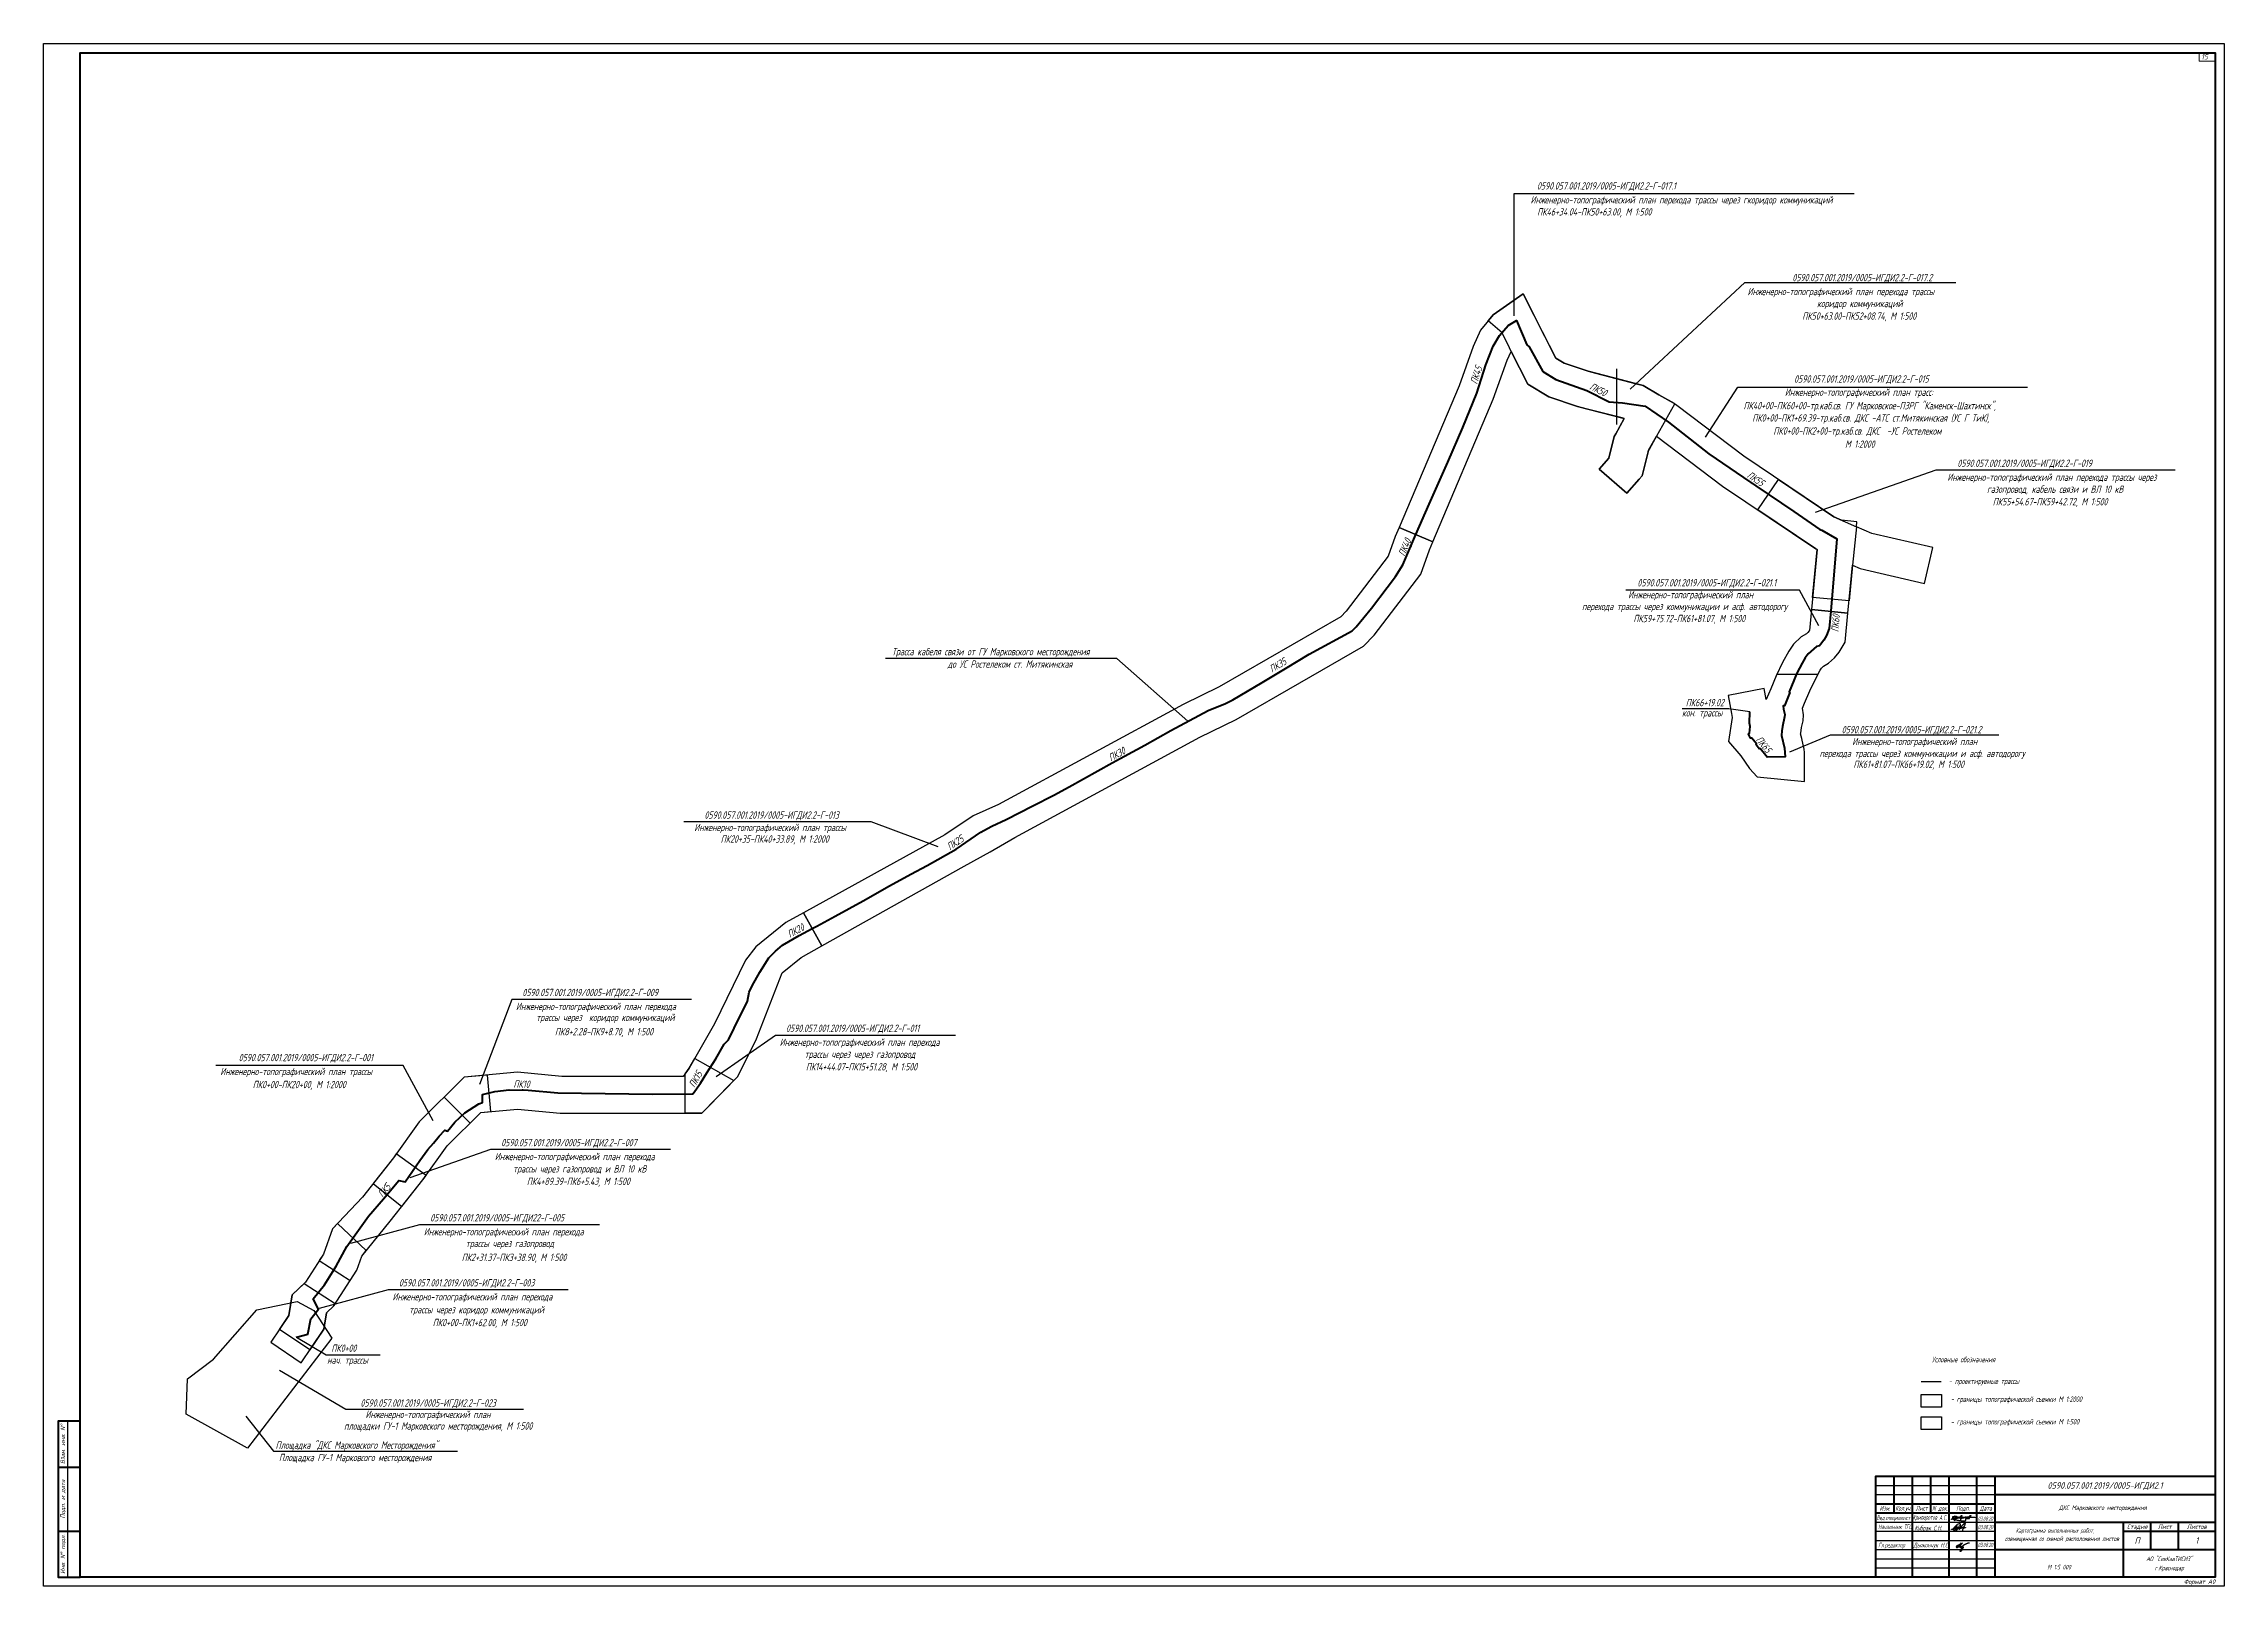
# Paper-space layout 'Лист' of a CAD drawing. Extents: x 1113 to 2302, y 204 to 1045.
# The model-space entities are those that its viewports show. They can reach past a viewport. Long polylines and large blocks are cut down to what shows.
import ezdxf
from ezdxf.enums import TextEntityAlignment as Align

# ---------------------------------------------------------------- set-up
doc = ezdxf.new("R2010")
doc.units = 0
doc.layers.get('0').update_dxf_attribs({"lineweight": 25})
for name, color, linetype, lineweight in [('ИИ_ВИДОВЫЕ_ЭКРАНЫ', 7, 'Continuous', 25), ('ИИ_ГРАНИЦА_СЪЕМКИ_2000', 6, 'Continuous', 25), ('ИИ_ГРАНИЦА_СЪЕМКИ_500', 5, 'Continuous', 25), ('ИИ_ОФОРМЛЕНИЕ', 7, 'Continuous', 25), ('ИИ_ТРАССЫ_КЛС', 5, 'Continuous', 40)]:
    doc.layers.add(name, color=color, linetype=linetype, lineweight=lineweight)
doc.layers.get('ИИ_ВИДОВЫЕ_ЭКРАНЫ').off()
doc.styles.add('GOST 2.304', font='cs_gost2304.shx', dxfattribs={"width": 0.8, "oblique": 15})
doc.styles.add('VNIPISIMPLEXCUR', font='simplex.shx', dxfattribs={"width": 0.8, "oblique": 15})

psp = doc.layouts.new('Лист')

# ---------------------------------------------------------------- texts
at = {"layer": 'ИИ_ОФОРМЛЕНИЕ', "lineweight": 20, "style": 'GOST 2.304', "oblique": 15}
psp.add_text('15', height=3, dxfattribs=at).set_placement((2289.3, 1036.2))
at = {"layer": 'ИИ_ОФОРМЛЕНИЕ', "color": 7, "lineweight": 25, "style": 'GOST 2.304', "oblique": 15, "width": 0.85}
psp.add_text('Условные обозначения', height=3, dxfattribs=at).set_placement((2142.5, 326, 2.4))
at = {"layer": 'ИИ_ОФОРМЛЕНИЕ', "lineweight": 25, "style": 'GOST 2.304', "oblique": 15, "width": 0.85}
for s, p in [('- проектируемые трассы', (2151.7, 314.2)), ('- границы топографической съемки М 1:2000', (2152.7, 304.4)), ('- границы топографической съемки М 1:500', (2152.7, 292.1))]:
    psp.add_text(s, height=3, dxfattribs=at).set_placement(p)
at = {"layer": 'ИИ_ОФОРМЛЕНИЕ', "style": 'VNIPISIMPLEXCUR', "oblique": 15, "width": 0.6}
for p in [(2167.5, 239.6), (2167.5, 225.3), (2167.5, 235)]:
    psp.add_text('03.08.20', height=2.3, dxfattribs=at).set_placement(p)

msp = doc.modelspace()

# ---------------------------------------------------------------- texts
at = {"layer": 'ИИ_ГРАНИЦА_СЪЕМКИ_2000', "lineweight": 25, "style": 'GOST 2.304', "oblique": 15, "width": 0.8}
for s, p in [('0590.057.001.2019/0005-ИГДИ2.2-Г-015', (2211133.9, 577495.4)), ('ПК40+00-ПК60+00-тр.каб.св. ГУ Марковское-ПЗРГ "Каменск-Шахтинск", ', (2210995.8, 577422.7)), ('Инженерно-топографический план трасс:', (2211108.4, 577459.2)), ('ПК0+00-ПК1+69.39-тр.каб.св. ДКС -АТС ст.Митякинская (УС Г ТиК),', (2211019.6, 577389.2)), ('ПК0+00-ПК2+00-тр.каб.св. ДКС  -УС Ростелеком', (2211077.1, 577353.6)), ('М 1:2000', (2211272.5, 577317.7)), ('0590.057.001.2019/0005-ИГДИ2.2-Г-013', (2208163.2, 576306.7)), ('Инженерно-топографический план трассы ', (2208135.3, 576272.8)), ('ПК20+35-ПК40+33.89, М 1:2000', (2208207.4, 576241.4)), ('0590.057.001.2019/0005-ИГДИ2.2-Г-001', (2206893.4, 575645.8)), ('Инженерно-топографический план трассы ', (2206843.3, 575607.8)), ('ПК0+00-ПК20+00, М 1:2000', (2206931.7, 575572.2))]:
    msp.add_text(s, height=20, dxfattribs=at).set_placement(p)
at = {"layer": 'ИИ_ГРАНИЦА_СЪЕМКИ_500', "style": 'GOST 2.304', "oblique": 15, "width": 0.8}
for s, p in [('0590.057.001.2019/0005-ИГДИ2.2-Г-017.1', (2210432.7, 578021.6)), ('Инженерно-топографический план перехода трассы через гкоридор коммуникаций', (2210415.1, 577983.6)), ('ПК46+34.04-ПК50+63.00, М 1:500', (2210433.2, 577950.8)), ('Инженерно-топографический план перехода трассы ', (2211006.7, 577733.7)), ('0590.057.001.2019/0005-ИГДИ2.2-Г-017.2', (2211128.9, 577771.7)), (' ПК50+63.00-ПК52+08.74, М 1:500', (2211145.9, 577666.8)), ('коридор коммуникаций', (2211196.1, 577701)), ('0590.057.001.2019/0005-ИГДИ2.2-Г-019', (2211578.7, 577265.6)), ('Инженерно-топографический план перехода трассы через', (2211551.4, 577227.6)), ('газопровод, кабель связи и ВЛ 10 кВ', (2211659.6, 577194.9)), ('ПК55+54.67-ПК59+42.72, М 1:500', (2211675.1, 577160.7)), ('Инженерно-топографический план ', (2210681.1, 576907.5)), ('0590.057.001.2019/0005-ИГДИ2.2-Г-021.1', (2210706.5, 576939.9)), ('перехода трассы через коммуникации и асф. автодорогу ', (2210555.4, 576875.2)), ('ПК59+75.72-ПК61+81.07, М 1:500', (2210695.5, 576842.4)), ('0590.057.001.2019/0005-ИГДИ2.2-Г-021.2', (2211263.3, 576539.6)), ('перехода трассы через коммуникации и асф. автодорогу ', (2211203, 576474.9)), ('Инженерно-топографический план ', (2211291.9, 576507.2)), ('ПК61+81.07-ПК66+19.02, М 1:500', (2211295.4, 576445.2)), ('0590.057.001.2019/0005-ИГДИ2.2-Г-009', (2207666.8, 575823.1)), ('Инженерно-топографический план перехода ', (2207649.2, 575785.1)), ('трассы через  коридор коммуникаций', (2207704.4, 575755)), ('ПК8+2.28-ПК9+8.70, М 1:500', (2207755.5, 575716.4)), ('0590.057.001.2019/0005-ИГДИ2.2-Г-011', (2208385.7, 575725.6)), ('Инженерно-топографический план перехода ', (2208368.2, 575687.6)), ('трассы через через газопровод ', (2208436.2, 575654.8)), ('ПК14+44.07-ПК15+51.28, М 1:500', (2208439.8, 575620.7)), ('0590.057.001.2019/0005-ИГДИ2.2-Г-007', (2207609.1, 575414)), ('Инженерно-топографический план перехода ', (2207591.5, 575376)), ('трассы через газопровод и ВЛ 10 кВ', (2207641.4, 575342.4)), ('ПК4+89.39-ПК6+5.43, М 1:500', (2207679, 575308.3)), ('Инженерно-топографический план перехода ', (2207398, 575171)), ('0590.057.001.2019/0005-ИГДИ22-Г-005', (2207415.6, 575209)), ('ПК2+31.37-ПК3+38.90, М 1:500', (2207501.5, 575101.1)), ('трассы через газопровод', (2207512.4, 575139)), ('Инженерно-топографический план перехода ', (2207312.6, 574993.8)), ('0590.057.001.2019/0005-ИГДИ2.2-Г-003', (2207330.2, 575031.8)), ('трассы через коридор коммуникаций', (2207358.3, 574958.5)), (' ПК0+00-ПК1+62.00, М 1:500', (2207412.5, 574923.5)), ('0590.057.001.2019/0005-ИГДИ2.2-Г-023', (2207225.4, 574704.3)), ('площадки ГУ-1 Марковского месторождения, М 1:500', (2207180.7, 574641.6)), ('Инженерно-топографический план ', (2207239, 574673.2))]:
    msp.add_text(s, height=20, dxfattribs=at).set_placement(p)
at = {"layer": 'ИИ_ОФОРМЛЕНИЕ', "style": 'GOST 2.304', "oblique": 15, "width": 0.8}
for s, p in [('Трасса кабеля связи от ГУ Марковского месторождения', (2208674, 576752.2)), ('до УС Ростелеком ст. Митякинская', (2208826.2, 576718.3)), ('Площадка "ДКС Марковского Месторождения" ', (2206994, 574589.5)), ('Площадка ГУ-1 Марковсого месторождения', (2207003.1, 574555.6))]:
    msp.add_text(s, height=20, dxfattribs=at).set_placement(p)
at = {"layer": 'ИИ_ТРАССЫ_КЛС', "color": 1, "lineweight": 25, "style": 'GOST 2.304', "oblique": 15, "width": 0.8}
for s, rotation, p in [('ПК45', 72.46411, (2210269.3, 577489.7)), ('ПК50', 333.69463, (2210574.1, 577478)), ('ПК55', 326.04776, (2211003.4, 577238.3)), ('ПК40', 67.11666, (2210072.2, 577020.2)), ('ПК60', 85.24875, (2211254.8, 576815)), ('ПК35', 31.4426, (2209710.9, 576704.2)), ('ПК30', 28.70297, (2209271.4, 576462.4)), ('ПК65', 309.2297, (2211027.8, 576521.5)), ('ПК25', 34.27811, (2208832.7, 576219.8)), ('ПК20', 28.17626, (2208396, 575981.7, -38.5)), ('ПК15', 60.57581, (2208136.5, 575572.2)), ('ПК10', 358.92005, (2207642.3, 575573.7)), ('ПК5', 50.41477, (2207286.1, 575272.9))]:
    msp.add_text(s, height=20, rotation=rotation, dxfattribs=at).set_placement(p)
for s, p in [('ПК66+19.02', (2210838.3, 576613.2)), ('кон. трассы', (2210827.9, 576585.3)), ('нач. трассы', (2207134.5, 574821)), ('ПК0+00', (2207145.9, 574853.6))]:
    msp.add_text(s, height=20, dxfattribs=at).set_placement(p)

# ---------------------------------------------------------------- blocks, each defined once
blk = doc.blocks.new('ИИ02001')
at = {"color": 0, "linetype": 'Continuous', "lineweight": 50, "flags": 128}
for points in [[(0, 85), (-12, 85), (-12, 0), (0, 0)], [(-12, 60), (0, 60)], [(-12, 25), (0, 25)]]:
    blk.add_lwpolyline(points, dxfattribs=at)
at = {"color": 0, "linetype": 'Continuous', "lineweight": 25, "flags": 128}
blk.add_lwpolyline([(-7, 85), (-7, 0)], dxfattribs=at)
at = {"color": 0, "lineweight": 25, "style": 'VNIPISIMPLEXCUR', "oblique": 15, "width": 0.8}
for s, p in [('Взам. инв. N%%D', (-8.25, 72.5)), ('Подп. и дата', (-8.25, 42.5)), ('Инв. N%%d подл.', (-8.25, 12.5))]:
    blk.add_text(s, height=2.5, rotation=90, dxfattribs=at).set_placement(p, align=Align.CENTER)
at = {"color": 0, "lineweight": 25, "style": 'VNIPISIMPLEXCUR', "oblique": 15, "width": 0.8, "flags": 8}
for tag, p in [('А22', (-2.25, 72.5)), ('А20', (-2.25, 12.5))]:
    blk.add_attdef(tag, text='', height=2.5, rotation=90, dxfattribs=at).set_placement(p, align=Align.CENTER)
blk = doc.blocks.new('ИИ03А0Г')
at = {"color": 0, "linetype": 'Continuous', "lineweight": 25}
blk.add_lwpolyline([(0, 0), (0, 841), (1189, 841), (1189, 0)], close=True, dxfattribs=at)
at = {"color": 0, "linetype": 'Continuous', "lineweight": 50}
blk.add_lwpolyline([(20, 5), (20, 836), (1184, 836), (1184, 5)], close=True, dxfattribs=at)
at = {"color": 0, "linetype": 'Continuous', "style": 'VNIPISIMPLEXCUR', "oblique": 15, "width": 0.8, "flags": 8}
blk.add_attdef('FORMAT', text='', height=2.5, dxfattribs=at).set_placement((1184, 1.25), align=Align.RIGHT)
blk = doc.blocks.new('ИИ01005')
at = {"color": 0, "linetype": 'Continuous', "lineweight": 50, "flags": 128}
blk.add_lwpolyline([(0, 0), (-185, 0), (-185, 55), (0, 55)], close=True, dxfattribs=at)
at = {"color": 0, "linetype": 'Continuous', "lineweight": 25, "flags": 128}
for points in [[(-185, 50), (-120, 50)], [(-185, 45), (-120, 45)], [(-185, 30), (-120, 30)], [(-185, 25), (-120, 25)], [(-185, 20), (-120, 20)], [(-185, 15), (-120, 15)], [(-185, 10), (-120, 10)], [(-185, 5), (-120, 5)]]:
    blk.add_lwpolyline(points, dxfattribs=at)
at = {"color": 0, "linetype": 'Continuous', "lineweight": 50, "flags": 128}
for points in [[(-175, 35), (-175, 55)], [(-165, 0), (-165, 55)], [(-155, 35), (-155, 55)], [(-145, 0), (-145, 55)], [(-130, 0), (-130, 55)], [(-120, 0), (-120, 55)], [(-185, 40), (-120, 40)], [(-120, 45), (0, 45)], [(-185, 35), (-120, 35)], [(-120, 30), (0, 30)], [(-50, 0), (-50, 30)], [(-50, 25), (0, 25)], [(-35, 15), (-35, 30)], [(-20, 15), (-20, 30)], [(-120, 15), (0, 15)]]:
    blk.add_lwpolyline(points, dxfattribs=at)
at = {"color": 0, "linetype": 'Continuous', "lineweight": 25, "style": 'VNIPISIMPLEXCUR', "oblique": 15}
for s, width, p in [('Изм.', 0.7, (-180, 36.25)), ('Кол.уч.', 0.7, (-170, 36.25)), ('Лист', 0.7, (-160, 36.25)), ('N док.', 0.7, (-150, 36.25)), ('Подп.', 0.7, (-137.5, 36.25)), ('Дата', 0.7, (-125, 36.25)), ('Стадия', 0.8, (-42.5, 26.25)), ('Лист', 0.8, (-27.5, 26.25)), ('Листов', 0.8, (-10, 26.25))]:
    blk.add_text(s, height=2.5, dxfattribs=dict(at, width=width)).set_placement(p, align=Align.CENTER)
at = {"color": 0, "linetype": 'Continuous', "lineweight": 25, "style": 'VNIPISIMPLEXCUR', "oblique": 15, "flags": 8}
for tag, width, p in [('А14_3', 0.7, (-180, 51.25)), ('А14_2', 0.7, (-180, 46.25)), ('А16_3', 0.7, (-160, 51.25)), ('А16_2', 0.7, (-160, 46.25)), ('А18_3', 0.7, (-137.5, 51.25)), ('А18_2', 0.7, (-137.5, 46.25)), ('А19_3', 0.5, (-125, 51.25)), ('А19_2', 0.5, (-125, 46.25)), ('А14_1', 0.7, (-180, 41.25)), ('А16_1', 0.7, (-160, 41.25)), ('А18_1', 0.7, (-137.5, 41.25)), ('А19_1', 0.5, (-125, 41.25)), ('А2_2', 0.8, (-60, 36.25)), ('А2_1', 0.8, (-60, 41.25)), ('А3_1', 0.8, (-85, 26.25)), ('А2_3', 0.8, (-60, 31.25)), ('А3_3', 0.8, (-85, 16.25)), ('А3_2', 0.8, (-85, 21.25)), ('А4_1', 0.8, (-85, 11.25)), ('А4_3', 0.8, (-85, 1.25)), ('А4_2', 0.8, (-85, 6.25))]:
    blk.add_attdef(tag, text='', height=2.5, dxfattribs=dict(at, width=width)).set_placement(p, align=Align.CENTER)
at = {"color": 0, "linetype": 'Continuous', "lineweight": 35, "style": 'VNIPISIMPLEXCUR', "oblique": 15, "width": 0.8, "flags": 8}
for tag, p in [('А1', (-60, 48.25)), ('А6', (-42.5, 18.25)), ('А7', (-27.5, 18.25)), ('А8', (-10, 18.25))]:
    blk.add_attdef(tag, text='', height=3.5, dxfattribs=at).set_placement(p, align=Align.CENTER)
at = {"color": 0, "linetype": 'Continuous', "lineweight": 25, "style": 'VNIPISIMPLEXCUR', "oblique": 15, "flags": 8}
for tag, p, width in [('А10_1', (-183.75, 31.25), 0.7), ('А10_2', (-183.75, 26.25), 0.7), ('А11_1', (-163.75, 31.25), 0.7), ('А11_2', (-163.75, 26.25), 0.7), ('А10_4', (-183.75, 16.25), 0.62), ('А10_5', (-183.75, 11.25), 0.62), ('А10_3', (-183.75, 21.25), 0.7), ('А11_3', (-163.75, 21.25), 0.7), ('А11_4', (-163.75, 16.25), 0.7), ('А11_5', (-163.75, 11.25), 0.7), ('А10_6', (-183.75, 6.25), 0.7), ('А10_7', (-183.75, 1.25), 0.7), ('А11_6', (-163.75, 6.25), 0.7), ('А11_7', (-163.75, 1.25), 0.7)]:
    blk.add_attdef(tag, p, '', height=2.5, dxfattribs=dict(at, width=width))
at = {"color": 0, "linetype": 'Continuous', "lineweight": 25, "style": 'VNIPISIMPLEXCUR', "oblique": 15, "width": 0.7, "flags": 8}
for tag, p in [('А20_2', (-25, 5)), ('А20_1', (-25, 10))]:
    blk.add_attdef(tag, text='', height=2.5, dxfattribs=at).set_placement(p, align=Align.MIDDLE_CENTER)

# ---------------------------------------------------------------- linework, layer by layer
at = {"layer": 'ИИ_ГРАНИЦА_СЪЕМКИ_2000', "flags": 128}
for points in [[(2211293.2, 576997.6), (2211313.7, 576988.5), (2211489.2, 576948.2), (2211511.5, 577045.7), (2211345.4, 577083.8), (2211303.4, 577102.4), (2211304.8, 577116.2), (2211263.1, 577120.3), (2211241.6, 577129.8), (2210996.3, 577294.9), (2210813.6, 577433.4), (2210807.3, 577437.2), (2210807.9, 577438.3), (2210764.8, 577462.3), (2210722.4, 577487.4), (2210572.1, 577526.2), (2210507.3, 577548.2), (2210483.9, 577562.1), (2210395.1, 577737.7), (2210313.2, 577680.2), (2210278.9, 577638.7), (2210259, 577593.6), (2210220.4, 577486.4), (2210056.7, 577100.4), (2210148.8, 577061.3), (2210313.6, 577449.9), (2210351.9, 577556.5), (2210362.5, 577580.6), (2210407.8, 577491.1), (2210465.1, 577456.9), (2210543.6, 577430.3), (2210670.6, 577397.5), (2210647.5, 577356), (2210643.4, 577348.6), (2210628.3, 577289.3), (2210602.6, 577259.9), (2210678.1, 577194.2), (2210710.9, 577231.9), (2210719.3, 577241.6), (2210735.9, 577306.7), (2210737.1, 577311.2), (2210758.5, 577349.7), (2210938.1, 577213.5), (2211193.1, 577041.9), (2211196.9, 577040.2), (2211181, 576877.1), (2211280.5, 576867.4)], [(2210056.7, 577100.4), (2210046.4, 577076), (2210026.9, 577022), (2209912.7, 576872.4), (2209897.6, 576856.7), (2209566.4, 576665.9), (2209467.9, 576618.3), (2208965.1, 576345.2), (2208895.5, 576314.3), (2208818.9, 576263), (2208433.2, 576050.2), (2208482.8, 575960.2), (2208870.9, 576177.5), (2208942, 576216.7), (2209009.3, 576255.4), (2209513.5, 576529.3), (2209613.1, 576577.4), (2209959.6, 576777.1), (2209988.6, 576807), (2210115.8, 576973.6), (2210139.5, 577039.5), (2210148.8, 577061.3)], [(2208433.2, 576050.2), (2208384.8, 576023.5), (2208302.9, 575957.2), (2208275.3, 575921.1), (2208190.4, 575747.3), (2208121.8, 575627.2), (2208105.1, 575603.9), (2207774.8, 575604.1), (2207653.7, 575615.6), (2207508.4, 575602.4), (2207385.5, 575480.1), (2207315.6, 575382.6), (2207230.8, 575275.4), (2207149.4, 575189.1), (2207125, 575120.3), (2207075.2, 575043.2), (2207039.1, 575008.8), (2207030.3, 574952.5), (2207030.3, 574952.5), (2206981.3, 574879.8), (2207064.1, 574823.9), (2207092.1, 574865.3), (2207125.7, 574915), (2207132.7, 574959.8), (2207152.8, 574978.9), (2207215.3, 575075.9), (2207229.1, 575114.8), (2207306.5, 575210), (2207395.5, 575322.4), (2207462, 575415), (2207553.3, 575506.1), (2207653.5, 575515.1), (2207770, 575504.1), (2208156.4, 575503.8), (2208234.3, 575583.9), (2208254.2, 575604.3), (2208304.9, 575707.1), (2208375.1, 575886.9), (2208426.9, 575928.9), (2208482.8, 575960.2)]]:
    msp.add_lwpolyline(points, close=True, dxfattribs=at)
at = {"layer": 'ИИ_ГРАНИЦА_СЪЕМКИ_2000', "lineweight": 25}
for points in [[(2210892.4, 577346.9), (2210980.6, 577482.6), (2211770, 577482.6)], [(2208800.7, 576230.4), (2208617.5, 576298.3), (2208106.9, 576298.3)], [(2207423.6, 575482.9), (2207341.7, 575634), (2206831.2, 575634)]]:
    msp.add_lwpolyline(points, dxfattribs=at)
at = {"layer": 'ИИ_ГРАНИЦА_СЪЕМКИ_500'}
for points in [[(2210370.3, 577677.1), (2210370.3, 578011.1), (2211297.1, 578011.1)], [(2210687, 577477.6), (2210999.2, 577768.4), (2211574.5, 577768.4)], [(2211192.4, 577142.7), (2211521, 577257.4), (2212172.3, 577257.4)], [(2211201, 576832.1), (2211148.2, 576929.8), (2210675, 576929.8)], [(2211121.9, 576488.7), (2211233.1, 576535.6), (2211692.2, 576535.6)], [(2208128.2, 575813.7), (2207637.7, 575813.7), (2207550.4, 575581.9)], [(2208847.2, 575716.2), (2208356.7, 575716.2), (2208195.2, 575603)], [(2208070.5, 575404.7), (2207580.1, 575404.7), (2207360.4, 575328.3)], [(2207877, 575199.7), (2207386.6, 575199.7), (2207198.5, 575148.7)], [(2207791.6, 575022.5), (2207301.1, 575022.5), (2207113.1, 574971.5)], [(2207004.3, 574804.1), (2207185.6, 574697.8), (2207670.3, 574697.8)]]:
    msp.add_lwpolyline(points, dxfattribs=at)
at = {"layer": 'ИИ_ГРАНИЦА_СЪЕМКИ_500', "flags": 128}
for points in [[(2210651.9, 577363.8), (2210670.6, 577397.5), (2210664.7, 577399), (2210566.9, 577424.3), (2210543.6, 577430.3), (2210465.1, 577456.9), (2210407.8, 577491.1), (2210362.5, 577580.6), (2210358, 577589.9), (2210337.9, 577631.5), (2210299.4, 577663.4), (2210313.2, 577680.2), (2210395.1, 577737.7), (2210447.1, 577634.9), (2210483.9, 577562.1), (2210507.3, 577548.2), (2210572.1, 577526.2), (2210591.9, 577521.1), (2210703.2, 577492.3), (2210722.4, 577487.4), (2210764.8, 577462.3), (2210803.9, 577440.5), (2210807.9, 577438.3), (2210807.3, 577437.2), (2210807.7, 577437), (2210758.9, 577349.5), (2210758.5, 577349.7), (2210739.2, 577315.1), (2210737.1, 577311.2), (2210735.9, 577306.7), (2210719.3, 577241.6), (2210710.9, 577231.9), (2210678.1, 577194.2), (2210602.6, 577259.9), (2210628.3, 577289.3), (2210643.4, 577348.6), (2210647.5, 577356)], [(2211090.9, 577231.2), (2211241.6, 577129.8), (2211304.1, 577102.1), (2211293.2, 576997.6), (2211283.7, 576900.3), (2211184.2, 576910), (2211184.2, 576910), (2211196.9, 577040.2), (2211193.1, 577041.9), (2211035.1, 577148.2), (2211090.9, 577231.2)], [(2211280.5, 576867.4), (2211181, 576877.1), (2211175.4, 576820), (2211174.7, 576818.8), (2211171, 576814.4), (2211167.1, 576810.8), (2211153.1, 576802.3), (2211132.2, 576782.8), (2211118.9, 576763.3), (2211102.4, 576732.2), (2211085.1, 576695.9), (2211070.6, 576660.8), (2211057.7, 576631.6), (2211052.1, 576661.3), (2210953.8, 576642.9), (2210963.1, 576593.7), (2210965.1, 576582.8), (2210955, 576517.4), (2210988.5, 576477.7), (2211012, 576443.8), (2211032.9, 576421.1), (2211162.5, 576408.3), (2211162.2, 576478.9), (2211161.8, 576486.9), (2211160.9, 576496.2), (2211158.4, 576507.8), (2211154.4, 576525.8), (2211151.5, 576538.2), (2211151.7, 576540.1), (2211153.8, 576555.3), (2211158.2, 576573.5), (2211159.1, 576590.3), (2211156.8, 576608.4), (2211156.8, 576608.5), (2211162.5, 576621.4), (2211176.5, 576655.2), (2211191.8, 576687.3), (2211204.7, 576711.7), (2211208.5, 576717.2), (2211213.8, 576722.2), (2211227.3, 576730.4), (2211243.4, 576745), (2211256.7, 576761), (2211272.8, 576788.1)], [(2207572, 575608.1), (2207508.4, 575602.4), (2207453.6, 575547.9), (2207524.2, 575477.1), (2207553.3, 575506.1), (2207581, 575508.6)], [(2208110.7, 575611.7), (2208121.8, 575627.2), (2208136.9, 575653.6), (2208243, 575592.9), (2208223.8, 575573.1), (2208156.4, 575503.8), (2208110.6, 575503.9)], [(2207323.1, 575393), (2207315.6, 575382.6), (2207259.9, 575312.2), (2207338.3, 575250.1), (2207395.5, 575322.4), (2207404.3, 575334.7)], [(2207113.3, 575102.2), (2207197.3, 575048), (2207215.3, 575075.9), (2207229.1, 575114.8), (2207241.3, 575129.7), (2207163, 575203.5), (2207149.4, 575189.1), (2207125, 575120.3)]]:
    msp.add_lwpolyline(points, close=True, dxfattribs=at)
for points in [[(2210650, 577381), (2210650, 577533.4)], [(2211199, 576700), (2211087.2, 576700)], [(2206753.9, 574780), (2206825.1, 574833.9), (2206942.5, 574967.9), (2207052.8, 574990.9), (2207098.2, 574966.5), (2207147.8, 574891.2), (2206917.2, 574591), (2206750, 574683.9), (2206753.9, 574780)]]:
    msp.add_lwpolyline(points, dxfattribs=at)
at = {"layer": 'ИИ_ГРАНИЦА_СЪЕМКИ_500', "elevation": 472.7, "flags": 128}
msp.add_lwpolyline([(2207004.8, 574914.7), (2207030.3, 574952.5), (2207039.1, 575008.8), (2207071.7, 575039.8), (2207156.6, 574985), (2207152.8, 574978.9), (2207132.7, 574959.8), (2207125.7, 574915), (2207087.7, 574858.7)], close=True, dxfattribs=at)
at = {"layer": 'ИИ_ОФОРМЛЕНИЕ'}
for points in [[(2209480.6, 576572.2), (2209287, 576743.4), (2208656.7, 576743.4)], [(2206913, 574677.9), (2206988.4, 574582.6), (2207490.2, 574582.6)]]:
    msp.add_lwpolyline(points, dxfattribs=at)
at = {"layer": 'ИИ_ТРАССЫ_КЛС', "color": 1, "lineweight": 25}
for p, q in [((2210280.9, 577511.2), (2210284.7, 577509.9)), ((2210592.4, 577464.2), (2210590.6, 577460.6)), ((2211019.4, 577223), (2211017.1, 577219.7)), ((2210087.2, 577050.7), (2210090.9, 577049.1)), ((2211232.1, 576847.8), (2211231.1, 576847.8)), ((2209738.8, 576713.9), (2209740.9, 576710.5)), ((2211040.8, 576497.2), (2211041.6, 576497.9)), ((2209300.3, 576475), (2209302.2, 576471.5)), ((2208862.1, 576234.8), (2208864.4, 576231.5)), ((2208425, 575992.8), (2208426.9, 575989.2)), ((2207667, 575569.2), (2207666.9, 575565.2)), ((2208150.5, 575587), (2208153.7, 575584.7)), ((2207303.3, 575291.4), (2207306.4, 575288.8)), ((2207050.2, 574895.2), (2207051.2, 574891.4))]:
    msp.add_line(p, q, dxfattribs=at)
at = {"layer": 'ИИ_ТРАССЫ_КЛС', "color": 1}
msp.add_lwpolyline([(2207050.7, 574893.3), (2207082.1, 574901.6), (2207090, 574943.8), (2207111, 574969.5), (2207096.8, 574997.8), (2207127.1, 575036.2), (2207159.1, 575086.7), (2207188.5, 575140.6), (2207247.5, 575223.7), (2207288.6, 575270.5), (2207330.4, 575320.9), (2207347.7, 575316.8), (2207387.4, 575375.3), (2207408.9, 575405.2), (2207424.3, 575422.2), (2207440.1, 575441.3), (2207455.9, 575457.6), (2207462.5, 575455), (2207482.6, 575479.8), (2207509.6, 575504.8), (2207548.2, 575529.7), (2207557.7, 575533.4), (2207557.7, 575555.3), (2207592.1, 575562.9), (2207630.5, 575567.9), (2207682.8, 575566.9), (2207763.1, 575559.2), (2208021.9, 575555.9), (2208130.4, 575557.1), (2208132.1, 575558.2), (2208152.4, 575586.2), (2208169.8, 575614.2), (2208194.3, 575652.2), (2208217.1, 575691.9), (2208228.6, 575703.9), (2208244.5, 575735.5), (2208280.3, 575809.6), (2208284.9, 575833.7), (2208293.1, 575851.2), (2208314.3, 575888.6), (2208338.5, 575927.3), (2208356.9, 575945.6), (2208375.8, 575961.7), (2208421.6, 575988.7), (2208456.8, 576007.5), (2208469.4, 576014.3), (2208520, 576040.7), (2208595.6, 576083.2), (2208667.8, 576123.8), (2208725.7, 576155.2), (2208770.1, 576179.2), (2208849.4, 576223.7), (2208917, 576269.8), (2208934.4, 576280.3), (2208946.7, 576286.5), (2208986, 576304.6), (2209058.1, 576342.1), (2209115.6, 576370.5), (2209157.3, 576393.2), (2209274.7, 576458.7), (2209363.4, 576507.3), (2209434.6, 576547.6), (2209536.1, 576602), (2209583.7, 576620.7), (2209603.8, 576631), (2209684, 576678.1), (2209746.8, 576716.5), (2209811.9, 576755.4), (2209928.7, 576819), (2209940.3, 576830), (2209981.5, 576880.4), (2210024, 576937.1), (2210047.4, 576966.7), (2210067.3, 576998.5), (2210102.2, 577081.1), (2210102.2, 577081.1), (2210139.2, 577163.9), (2210189.3, 577278.3), (2210230.8, 577372.9), (2210268.9, 577466.5), (2210293.4, 577544.1), (2210313.3, 577594.4), (2210330.2, 577623.6), (2210354.4, 577650.7), (2210377, 577664.7), (2210405.2, 577598.1), (2210411.1, 577593.3), (2210449, 577525.7), (2210483.9, 577503.8), (2210568.9, 577473.6), (2210629.9, 577443.4), (2210666, 577440.5), (2210727.3, 577431.2), (2210791.1, 577387.9), (2210901.7, 577301), (2210995.5, 577236.6), (2211133.3, 577143.9), (2211203.5, 577094.9), (2211209.7, 577093.5), (2211250, 577069.4), (2211233.6, 576872), (2211229.7, 576825.2), (2211222.3, 576806.1), (2211215.1, 576793.8), (2211206.1, 576781.3), (2211202.7, 576777.6), (2211194.8, 576776.1), (2211171.7, 576756.5), (2211163.7, 576745), (2211155.5, 576731.1), (2211148.2, 576717.2), (2211140.5, 576701.2), (2211133.1, 576683.9), (2211119.9, 576652.3), (2211122.5, 576650.6), (2211114.9, 576632.9), (2211107.3, 576614.1), (2211103.7, 576614.1), (2211104.4, 576605.3), (2211108.1, 576590.9), (2211107.6, 576584.6), (2211101.8, 576557.9), (2211100.6, 576546.7), (2211099.5, 576533.9), (2211107.2, 576498.8), (2211109.7, 576475), (2211060.1, 576474.3), (2211041, 576497.8), (2211038.2, 576497.2), (2211030, 576508.2), (2211031.2, 576510.6), (2211018.9, 576526.6), (2211015, 576526.1), (2211010.8, 576533.7), (2211009.3, 576537.9), (2211011.9, 576539.8), (2211014.3, 576558.2), (2211012.1, 576567), (2211013.1, 576598.2)], dxfattribs=at)
at = {"layer": 'ИИ_ТРАССЫ_КЛС', "color": 1, "lineweight": 25}
for points in [[(2211013.1, 576598.2), (2210955.7, 576606.3), (2210828.9, 576606.3)], [(2207050.7, 574893.3), (2207132.3, 574845.1), (2207279, 574845.1)]]:
    msp.add_lwpolyline(points, dxfattribs=at)

msp.set_redraw_order([(e.dxf.handle, doc.entitydb.next_handle()) for e in msp.query("TEXT MTEXT ATTDEF DIMENSION ARC_DIMENSION")])  # texts and dimensions are drawn at this point

# ---------------------------------------------------------------- linework, layer by layer
at = {"layer": 'ИИ_ОФОРМЛЕНИЕ', "lineweight": 20}
psp.add_lwpolyline([(2288.1, 1039.9), (2296.9, 1039.9), (2296.9, 1035.2), (2288.1, 1035.2)], close=True, dxfattribs=at)
at = {"layer": 'ИИ_ОФОРМЛЕНИЕ', "color": 1, "lineweight": 30}
psp.add_lwpolyline([(2136.6, 315.5), (2147.5, 315.5)], dxfattribs=at)
at = {"layer": 'ИИ_ОФОРМЛЕНИЕ', "color": 6, "lineweight": 30, "elevation": 2.4}
psp.add_lwpolyline([(2136.6, 308.5), (2147.7, 308.5), (2147.7, 301.6), (2136.6, 301.6)], close=True, dxfattribs=at)
at = {"layer": 'ИИ_ОФОРМЛЕНИЕ', "color": 5, "lineweight": 30, "elevation": 2.4}
psp.add_lwpolyline([(2136.6, 296.2), (2147.7, 296.2), (2147.7, 289.3), (2136.6, 289.3)], close=True, dxfattribs=at)
at = {"layer": 'ИИ_ОФОРМЛЕНИЕ', "color": 172}
for points in [[(2153.1, 240.4), (2153.1, 240.4), (2153.1, 240.4), (2153.1, 240.4), (2153.1, 240.4), (2153.1, 240.3), (2153.1, 240.3), (2153.1, 240.3), (2153.2, 240.3), (2153.2, 240.3), (2153.2, 240.3), (2153.2, 240.4), (2153.2, 240.4), (2153.3, 240.4), (2153.3, 240.4), (2153.3, 240.4), (2153.3, 240.4), (2153.4, 240.4), (2153.4, 240.5), (2153.4, 240.5), (2153.4, 240.5), (2153.5, 240.5), (2153.5, 240.5), (2153.5, 240.5), (2153.5, 240.5), (2153.5, 240.6), (2153.5, 240.6), (2153.5, 240.6), (2153.6, 240.6), (2153.6, 240.6), (2153.6, 240.7), (2153.6, 240.7), (2153.6, 240.7), (2153.6, 240.8), (2153.7, 240.8), (2153.7, 240.8), (2153.7, 240.8), (2153.7, 240.9), (2153.7, 240.9), (2153.7, 240.9), (2153.7, 240.9), (2153.7, 241), (2153.8, 241), (2153.8, 241.1), (2153.8, 241.3), (2153.8, 241.3), (2153.8, 241.5), (2153.8, 241.6), (2153.9, 241.6), (2153.9, 241.6), (2153.9, 241.7), (2153.9, 241.7), (2153.9, 241.8), (2153.9, 241.8), (2153.9, 241.8), (2153.9, 241.9), (2153.9, 241.9), (2153.9, 241.9), (2153.9, 242), (2153.9, 242), (2153.9, 242), (2153.9, 241.9), (2153.9, 241.9), (2153.9, 241.9), (2153.9, 241.9), (2153.9, 241.9), (2153.9, 241.9), (2154, 241.9), (2154.1, 241.9), (2154.2, 241.9), (2154.2, 241.9), (2154.3, 241.9), (2154.3, 241.9), (2154.4, 241.9), (2154.4, 241.9), (2154.4, 241.9), (2154.5, 242), (2154.5, 241.9), (2154.4, 241.9), (2154.4, 241.8), (2154.4, 241.8), (2154.3, 241.7), (2154.3, 241.7), (2154.3, 241.6), (2154.2, 241.6), (2154.2, 241.5), (2154.2, 241.5), (2154.2, 241.4), (2154.2, 241.4), (2154.2, 241.3), (2154.1, 241.3), (2154.1, 241.2), (2154.1, 241.2), (2154.1, 241.1), (2154.1, 241.1), (2154, 241.1), (2154, 241), (2154, 240.9), (2154, 240.9), (2153.9, 240.9), (2153.9, 240.8), (2153.9, 240.8), (2153.9, 240.7), (2153.8, 240.7), (2153.8, 240.6), (2153.8, 240.6), (2153.8, 240.5), (2153.8, 240.5), (2153.9, 240.5), (2154, 240.4), (2154, 240.4), (2154.2, 240.4), (2154.5, 240.3), (2154.8, 240.2), (2154.9, 240.2), (2155.2, 240.2), (2155.7, 240.1), (2156.2, 240), (2156.8, 239.9), (2157.2, 239.8), (2157.7, 239.7), (2157.9, 239.7), (2158.1, 239.7), (2158.4, 239.6), (2158.8, 239.6), (2159, 239.5), (2159.1, 239.5), (2159.2, 239.5), (2159.2, 239.5), (2159.4, 239.5), (2159.5, 239.5), (2159.6, 239.5), (2159.8, 239.5), (2160, 239.5), (2160.1, 239.5), (2160.2, 239.5), (2160.5, 239.6), (2160.6, 239.6), (2160.7, 239.7), (2160.8, 239.7), (2160.8, 239.7), (2160.9, 239.8), (2160.9, 239.8), (2160.9, 239.9), (2160.9, 239.9), (2160.9, 239.9), (2160.9, 240), (2161, 240), (2161, 240.2), (2161, 240.3), (2161, 240.4), (2161.1, 240.5), (2161.1, 240.6), (2161.1, 240.7), (2161.1, 240.7), (2161.1, 240.7), (2161.2, 240.8), (2161.3, 240.8), (2161.4, 240.8), (2161.8, 240.9), (2162, 240.9), (2162.5, 240.9), (2162.6, 240.9), (2162.7, 240.9), (2162.8, 240.9), (2162.9, 240.9), (2162.9, 241), (2162.9, 241), (2162.9, 241), (2162.9, 241.1), (2162.9, 241.1), (2162.9, 241.1), (2162.9, 241.2), (2162.7, 241.2), (2162.6, 241.2), (2162.6, 241.3), (2162.6, 241.3), (2162.6, 241.4), (2162.6, 241.4), (2162.6, 241.5), (2162.6, 241.7), (2162.7, 241.9), (2162.9, 242.1), (2163.2, 242.3), (2163.4, 242.4), (2163.5, 242.4), (2163.6, 242.5), (2163.6, 242.5), (2163.7, 242.5), (2163.7, 242.4), (2163.7, 242.4), (2163.8, 242.4), (2163.7, 242.3), (2163.7, 242.3), (2163.7, 242.2), (2163.6, 242.1), (2163.4, 242), (2163.2, 241.8), (2163, 241.7), (2162.9, 241.6), (2162.8, 241.6), (2162.7, 241.6), (2162.7, 241.6), (2162.6, 241.5), (2162.5, 241.5), (2162.4, 241.5), (2162.4, 241.5), (2162.3, 241.5), (2162.3, 241.5), (2162.2, 241.4), (2162.2, 241.4)], [(2153.6, 241), (2153.9, 241.1), (2154.2, 241.2)], [(2153.8, 240.5), (2153.8, 240.5), (2153.9, 240.6), (2153.9, 240.6), (2153.9, 240.6), (2154.2, 240.7), (2154.8, 240.8), (2155.2, 240.9), (2155.9, 241), (2156.4, 241.1), (2157.1, 241.2), (2157.6, 241.2), (2158.2, 241.3), (2158.8, 241.4), (2159.8, 241.4), (2160.7, 241.5), (2161.1, 241.5), (2161.7, 241.5), (2162.5, 241.6), (2164, 241.6), (2164.7, 241.6), (2165.5, 241.5), (2165.7, 241.5), (2165.7, 241.5), (2165.8, 241.5), (2165.8, 241.5), (2165.9, 241.5), (2165.9, 241.4), (2165.9, 241.4), (2165.9, 241.4), (2165.8, 241.3), (2165.8, 241.3)], [(2155, 242), (2155, 241.9), (2155, 241.8), (2155, 241.8), (2154.9, 241.7), (2154.9, 241.7), (2155, 241.7), (2155, 241.7), (2155, 241.7), (2155, 241.8), (2155.1, 241.8), (2155.1, 241.9), (2155.1, 242), (2155.1, 242.1), (2155.1, 242.1), (2155.1, 242.2), (2155, 242.2), (2155, 242.2), (2155, 242.1), (2154.9, 242.1), (2154.9, 242), (2154.7, 241.9), (2154.6, 241.8), (2154.5, 241.7), (2154.3, 241.4), (2154.2, 241.2), (2154.1, 241.1), (2154.1, 241), (2154.1, 240.9), (2154.1, 240.8), (2154, 240.8), (2154, 240.7), (2154.1, 240.6), (2154.2, 240.6), (2154.2, 240.6), (2154.3, 240.7), (2154.4, 240.7), (2154.5, 240.8), (2154.6, 240.8), (2154.7, 240.9), (2154.8, 241), (2154.8, 241.1), (2155, 241.2), (2155.1, 241.3)], [(2157.2, 241.1), (2157.2, 241.1), (2157.2, 241.2), (2157.1, 241.2), (2157.1, 241.2), (2157.1, 241.3), (2157.2, 241.3), (2157.2, 241.4), (2157.2, 241.5), (2157.2, 241.6), (2157.2, 241.6), (2157.1, 241.5), (2157.1, 241.5), (2157, 241.4), (2157, 241.3), (2157, 241.3), (2156.9, 241.2), (2156.8, 241.2), (2156.8, 241.1), (2156.7, 241.1), (2156.7, 241.2), (2156.7, 241.2), (2156.7, 241.3), (2156.7, 241.3), (2156.7, 241.4), (2156.7, 241.4), (2156.8, 241.5), (2156.8, 241.6), (2156.9, 241.6), (2156.9, 241.6), (2156.8, 241.6), (2156.8, 241.5), (2156.8, 241.5), (2156.7, 241.4), (2156.7, 241.4), (2156.6, 241.3), (2156.6, 241.2), (2156.5, 241.2), (2156.4, 241.1), (2156.4, 241), (2156.3, 241), (2156.2, 241), (2156.1, 241), (2156.1, 241.1), (2156.1, 241.1), (2156.1, 241.2), (2156.2, 241.2), (2156.2, 241.3), (2156.3, 241.4), (2156.3, 241.4), (2156.4, 241.5), (2156.4, 241.5), (2156.4, 241.6), (2156.3, 241.5), (2156.3, 241.5), (2156.2, 241.4), (2156.1, 241.3), (2156.1, 241.2), (2155.9, 241), (2155.5, 240.6), (2154.9, 239.9), (2154.7, 239.6)], [(2155.7, 242.2), (2155.3, 241.4), (2154.9, 240.5)], [(2156.2, 242.2), (2156.2, 242.2), (2156.2, 242.2), (2156.2, 242.2), (2156.2, 242.2), (2156.2, 242.1), (2156, 241.9), (2155.5, 241.5), (2155.4, 241.5), (2155.3, 241.4), (2155.3, 241.3), (2155.2, 241.2), (2155.2, 241.1), (2155.2, 241), (2155.2, 240.9), (2155.2, 240.9), (2155.3, 240.8), (2155.4, 240.8), (2155.5, 240.8), (2155.6, 240.9), (2155.7, 240.9), (2155.9, 241)], [(2157.6, 241.3), (2157.7, 241.3), (2157.8, 241.3), (2157.8, 241.3), (2157.9, 241.3), (2157.9, 241.3), (2157.9, 241.3), (2158, 241.3), (2158, 241.3), (2158, 241.2), (2158, 241.2), (2157.9, 241.1), (2157.9, 241.1), (2157.9, 241), (2157.8, 241), (2157.7, 241), (2157.7, 241), (2157.6, 241), (2157.6, 241), (2157.6, 241.1), (2157.6, 241.1), (2157.6, 241.1), (2157.6, 241.2), (2157.6, 241.2), (2157.6, 241.3), (2157.6, 241.4), (2157.6, 241.4), (2157.8, 241.7), (2158, 242), (2158.4, 242.3), (2158.4, 242.3), (2158.5, 242.4), (2158.5, 242.4), (2158.6, 242.4), (2158.7, 242.5), (2158.7, 242.4), (2158.8, 242.4), (2158.8, 242.4), (2158.8, 242.3), (2158.7, 242.3), (2158.7, 242.2), (2158.7, 242.2), (2158.7, 242.1), (2158.6, 242.1), (2158.5, 241.9), (2158.3, 241.8), (2158, 241.6), (2157.8, 241.5), (2157.6, 241.5), (2157.4, 241.4)], [(2157.9, 239.7), (2158.1, 240), (2158.2, 240.2), (2158.3, 240.4), (2158.4, 240.7), (2158.5, 240.9), (2158.6, 241), (2158.7, 241.2), (2158.8, 241.3), (2158.9, 241.4), (2158.9, 241.5), (2159, 241.5), (2159, 241.6), (2158.9, 241.5), (2158.9, 241.5), (2158.8, 241.4), (2158.7, 241.3), (2158.6, 241.2), (2158.6, 241.1), (2158.5, 241.1), (2158.5, 241), (2158.4, 240.9), (2158.3, 240.9), (2158.3, 240.8), (2158.2, 240.7), (2158.2, 240.7), (2158.2, 240.6), (2158.1, 240.5), (2158.1, 240.4), (2158, 240.3), (2158, 240.2), (2158, 240.1), (2158, 240), (2157.9, 239.9), (2157.9, 239.9), (2157.9, 239.7)], [(2158.8, 241.3), (2158.8, 241.4), (2158.8, 241.4), (2158.8, 241.5), (2158.8, 241.5), (2158.8, 241.5), (2158.7, 241.5), (2158.7, 241.6), (2158.7, 241.6), (2158.7, 241.6), (2158.7, 241.6), (2158.6, 241.6), (2158.6, 241.6), (2158.5, 241.6), (2158.5, 241.6), (2158.4, 241.5), (2158.4, 241.5), (2158.4, 241.5), (2158.4, 241.5), (2158.3, 241.5), (2158.3, 241.4), (2158.2, 241.4), (2158.2, 241.3), (2158.2, 241.3), (2158.2, 241.2), (2158.2, 241.2), (2158.2, 241.1), (2158.2, 241.1), (2158.3, 241.1), (2158.4, 241.1), (2158.4, 241.1), (2158.5, 241.1), (2158.6, 241.2), (2158.6, 241.2), (2158.7, 241.3), (2158.7, 241.3), (2158.8, 241.3)], [(2158.6, 241), (2158.7, 241.1), (2158.9, 241.1), (2159, 241.2), (2159, 241.2), (2159.1, 241.2), (2159.1, 241.2), (2159.2, 241.3), (2159.3, 241.3), (2159.3, 241.3), (2159.3, 241.4), (2159.3, 241.4), (2159.4, 241.4), (2159.4, 241.4), (2159.4, 241.4), (2159.4, 241.5), (2159.4, 241.5), (2159.3, 241.5), (2159.3, 241.5), (2159.3, 241.5), (2159.3, 241.5), (2159.3, 241.5), (2159.3, 241.5), (2159.2, 241.5), (2159.2, 241.5), (2159.2, 241.5), (2159.1, 241.5), (2159.1, 241.4), (2159.1, 241.4), (2159, 241.4), (2158.9, 241.4), (2158.9, 241.4), (2158.9, 241.4), (2158.8, 241.3), (2158.8, 241.3)], [(2160.9, 241), (2160.9, 241), (2160.9, 241), (2161, 241), (2161.1, 241), (2161.1, 241), (2161.2, 241), (2161.2, 241.1), (2161.2, 241.1), (2161.2, 241.2), (2161.2, 241.2), (2161.2, 241.3), (2161.2, 241.3), (2161.2, 241.4), (2161.2, 241.4), (2161.2, 241.4), (2161.2, 241.4), (2161.2, 241.4), (2161.1, 241.4), (2161.1, 241.4), (2161.1, 241.4), (2161, 241.4), (2160.9, 241.3), (2160.8, 241.3), (2160.8, 241.3), (2160.7, 241.3), (2160.7, 241.3), (2160.8, 241.3), (2160.8, 241.3), (2160.8, 241.4), (2160.8, 241.4), (2160.7, 241.4), (2160.7, 241.4), (2160.6, 241.3), (2160.5, 241.3), (2160.4, 241.2), (2160.4, 241.2), (2160.3, 241.2), (2160.2, 241.1), (2160.2, 241.1), (2160.2, 241.1), (2160.2, 241.2), (2160.2, 241.2), (2160.3, 241.2), (2160.3, 241.3), (2160.3, 241.3), (2160.3, 241.4), (2160.3, 241.4), (2160.3, 241.4), (2160.2, 241.4), (2160.2, 241.4), (2160.1, 241.3), (2160.1, 241.3), (2160, 241.3), (2159.9, 241.2), (2159.9, 241.2), (2159.8, 241.1), (2159.7, 241.1), (2159.6, 241.1), (2159.6, 241.1), (2159.6, 241.1), (2159.6, 241.2), (2159.6, 241.2), (2159.6, 241.3), (2159.6, 241.3), (2159.6, 241.4), (2159.6, 241.4), (2159.6, 241.4), (2159.7, 241.5), (2159.7, 241.5), (2159.7, 241.5), (2159.8, 241.6), (2159.9, 241.6), (2159.9, 241.5), (2160, 241.5), (2160, 241.5), (2160, 241.4), (2160, 241.4), (2160, 241.3), (2160, 241.2), (2159.9, 241.2), (2159.9, 241.1), (2159.9, 241), (2159.8, 241), (2159.8, 241), (2159.7, 241), (2159.7, 241.1), (2159.7, 241.1), (2159.9, 241.2)], [(2160.7, 241.6), (2160.7, 241.7), (2160.7, 241.7), (2160.8, 241.7), (2160.8, 241.7), (2160.9, 241.7), (2161, 241.7), (2161.1, 241.7), (2161.2, 241.8), (2161.3, 241.8), (2161.4, 241.8), (2161.4, 241.8)], [(2159.2, 227.6), (2159.1, 227.6), (2159.1, 227.6), (2159.1, 227.5), (2159.1, 227.5), (2159, 227.4), (2159, 227.4), (2158.9, 227.3), (2158.9, 227.3), (2158.8, 227.2), (2158.8, 227.2), (2158.7, 227.1), (2158.7, 227), (2158.6, 227), (2158.6, 226.9), (2158.5, 226.9), (2158.4, 226.8), (2158.4, 226.7), (2158.3, 226.7), (2158.3, 226.6), (2158.2, 226.5), (2158.1, 226.4), (2158, 226.3), (2157.9, 226.2), (2157.9, 226.1), (2157.8, 226.1), (2157.8, 226), (2157.7, 226), (2157.7, 225.9), (2157.6, 225.8), (2157.5, 225.8), (2157.5, 225.7), (2157.4, 225.6), (2157.3, 225.5), (2157.2, 225.4), (2157.2, 225.4), (2157.1, 225.3), (2157.1, 225.2), (2157.1, 225.2), (2157.1, 225.1), (2157.1, 225.1), (2157.1, 225.1), (2157.2, 225.1), (2157.3, 225.2), (2157.3, 225.3), (2157.4, 225.3), (2157.5, 225.4), (2157.6, 225.5), (2157.7, 225.6), (2157.7, 225.6), (2157.8, 225.7), (2157.9, 225.8), (2157.9, 225.9), (2158, 226), (2158, 226), (2158, 226.1), (2158, 226.2), (2158, 226.3), (2158, 226.4), (2157.9, 226.4), (2157.9, 226.5), (2157.8, 226.5), (2157.7, 226.5), (2157.6, 226.5), (2157.5, 226.5), (2157.3, 226.5), (2157.2, 226.4), (2157.1, 226.4), (2157, 226.4), (2157, 226.4), (2156.9, 226.3), (2156.8, 226.3), (2156.7, 226.2), (2156.6, 226.2), (2156.5, 226.1), (2156.4, 226.1), (2156.3, 226), (2156.1, 226), (2156.1, 225.9), (2156, 225.8), (2155.9, 225.8), (2155.8, 225.7), (2155.8, 225.6), (2155.7, 225.6), (2155.7, 225.5), (2155.7, 225.4), (2155.7, 225.3), (2155.8, 225.3), (2155.8, 225.2), (2155.9, 225.2), (2156, 225.2), (2156.1, 225.2), (2156.2, 225.2), (2156.3, 225.3), (2156.4, 225.3), (2156.5, 225.3), (2156.6, 225.4), (2156.7, 225.4), (2156.8, 225.4), (2156.9, 225.5), (2156.9, 225.5), (2157, 225.5), (2157.1, 225.6), (2157.2, 225.6), (2157.3, 225.6), (2157.3, 225.6), (2157.4, 225.7), (2157.6, 225.7), (2157.6, 225.7), (2157.7, 225.7), (2157.8, 225.7), (2157.9, 225.7), (2157.9, 225.7), (2157.9, 225.6), (2157.9, 225.6), (2157.8, 225.5), (2157.8, 225.4), (2157.8, 225.3), (2157.8, 225.3), (2157.8, 225.3), (2157.9, 225.3), (2158, 225.3), (2158.1, 225.4), (2158.2, 225.4), (2158.2, 225.4), (2158.3, 225.5), (2158.4, 225.5), (2158.4, 225.5), (2158.5, 225.6), (2158.6, 225.6), (2158.7, 225.7), (2158.8, 225.7), (2158.8, 225.7), (2158.9, 225.8), (2159, 225.8), (2159, 225.8), (2159, 225.7), (2159, 225.7), (2158.9, 225.6), (2158.9, 225.6), (2158.8, 225.5), (2158.7, 225.5), (2158.7, 225.4), (2158.6, 225.3), (2158.5, 225.2), (2158.5, 225.2), (2158.4, 225.1), (2158.3, 225), (2158.3, 225), (2158.3, 224.9), (2158.3, 224.8), (2158.3, 224.8), (2158.4, 224.8), (2158.4, 224.8), (2158.5, 224.8), (2158.6, 224.9), (2158.7, 224.9), (2158.8, 224.9), (2158.8, 225), (2158.9, 225), (2159, 225.1), (2159.1, 225.1), (2159.1, 225.1), (2159.2, 225.1), (2159.2, 225), (2159.1, 225), (2159.1, 224.9), (2159, 224.8), (2159, 224.7), (2158.9, 224.6), (2158.9, 224.5), (2158.8, 224.4), (2158.7, 224.4), (2158.7, 224.4), (2158.6, 224.4), (2158.6, 224.4), (2158.6, 224.4), (2158.6, 224.4), (2158.6, 224.4), (2158.6, 224.5), (2158.6, 224.5)], [(2158.4, 227.5), (2158.4, 227.5), (2158.4, 227.5), (2158.3, 227.4), (2158.2, 227.3), (2158.1, 227.2), (2158, 227.1), (2157.9, 226.9), (2157.7, 226.7), (2157.6, 226.6), (2157.5, 226.4), (2157.4, 226.3), (2157.2, 226.2), (2157.1, 226), (2157, 225.9), (2156.9, 225.8), (2156.8, 225.7), (2156.7, 225.5), (2156.5, 225.4), (2156.4, 225.2), (2156.3, 225), (2156.2, 224.9), (2156.1, 224.9), (2156.1, 224.8), (2156.1, 224.8), (2156.1, 224.8), (2156.2, 224.8), (2156.2, 224.8), (2156.2, 224.8), (2156.2, 224.8), (2156.2, 224.8)], [(2159.2, 225.6), (2159.2, 225.6), (2159.2, 225.7), (2159.2, 225.7), (2159.3, 225.8), (2159.3, 225.9), (2159.4, 226), (2159.5, 226.1), (2159.7, 226.3), (2159.9, 226.4), (2160, 226.5), (2160.1, 226.6), (2160.2, 226.7), (2160.4, 226.7), (2160.5, 226.8), (2160.6, 226.9), (2160.8, 226.9), (2160.9, 227), (2161.1, 227.1), (2161.2, 227.1), (2161.3, 227.2), (2161.5, 227.2), (2161.6, 227.3), (2161.8, 227.4), (2161.9, 227.4), (2162.1, 227.4), (2162.2, 227.5), (2162.3, 227.5), (2162.5, 227.5), (2162.6, 227.6), (2162.8, 227.6), (2162.9, 227.6), (2163, 227.6), (2163, 227.6), (2163, 227.6)], [(2159.8, 225.3), (2159.8, 225.3), (2159.8, 225.3), (2159.8, 225.3), (2159.7, 225.2), (2159.6, 225.1), (2159.5, 224.9), (2159.5, 224.8), (2159.4, 224.7), (2159.3, 224.6), (2159.2, 224.5), (2159.2, 224.4), (2159.1, 224.3), (2159, 224.1), (2159, 224), (2158.9, 223.9), (2158.9, 223.8), (2158.9, 223.8), (2158.8, 223.7), (2158.8, 223.6), (2158.7, 223.5), (2158.6, 223.4), (2158.6, 223.3), (2158.5, 223.2), (2158.4, 223.1), (2158.3, 223), (2158.2, 222.9), (2158.1, 222.9), (2158, 222.8), (2157.9, 222.9), (2157.8, 222.9), (2157.8, 223), (2157.9, 223.1), (2157.9, 223.2), (2158, 223.3), (2158.1, 223.4), (2158.2, 223.5), (2158.3, 223.6), (2158.4, 223.7), (2158.5, 223.8), (2158.6, 223.9), (2158.7, 223.9), (2158.8, 224), (2158.9, 224.1), (2159, 224.1), (2159.1, 224.2), (2159.2, 224.2), (2159.2, 224.3), (2159.3, 224.3), (2159.3, 224.3)]]:
    psp.add_lwpolyline(points, dxfattribs=at)
psp.add_lwpolyline([(2161.6, 241.5), (2161.7, 241.6), (2161.7, 241.7), (2161.8, 241.7), (2161.8, 241.7), (2161.9, 241.7), (2161.9, 241.7), (2161.9, 241.7), (2162, 241.7), (2162, 241.7), (2162, 241.7), (2162, 241.7), (2162.1, 241.7), (2162.1, 241.6), (2162.1, 241.6), (2162, 241.5), (2162, 241.5), (2162, 241.4), (2162, 241.4), (2162, 241.4), (2161.9, 241.3), (2161.9, 241.3), (2161.8, 241.3), (2161.8, 241.2), (2161.7, 241.2), (2161.7, 241.2), (2161.6, 241.2), (2161.6, 241.2), (2161.5, 241.2), (2161.5, 241.3), (2161.5, 241.3), (2161.5, 241.3), (2161.5, 241.4), (2161.5, 241.4), (2161.5, 241.5), (2161.6, 241.5)], close=True, dxfattribs=at)
for points, start_tangent, end_tangent in [([(2157, 236.7), (2157.3, 236.7), (2157.8, 236.9), (2158, 237.2), (2158, 237.6), (2157.9, 238), (2157.3, 238), (2156.3, 237.5), (2155, 236.4), (2154.5, 235.7), (2154.3, 235), (2154.3, 234.6), (2154.5, 234.4), (2154.9, 234.4), (2155.3, 234.7), (2155.6, 234.9), (2156, 235.4), (2155.9, 235.2), (2156, 235.1), (2156.2, 235.3), (2156.4, 235.5), (2156.1, 234.9), (2155.8, 234.1)], (0.436808, -0.899555), (0.385122, 0.922866)), ([(2157.6, 235.5), (2157.4, 235.5), (2157.3, 235.3), (2157.3, 235.1), (2157.5, 235.1), (2157.7, 235.2), (2158, 235.6), (2158.2, 235.8), (2158.2, 236.1), (2158.2, 236.3), (2158.4, 236.6), (2159, 237.1), (2159.4, 237.5), (2159.8, 237.8), (2160.1, 238.1), (2160.5, 238.4), (2160.7, 238.5), (2160.7, 238.3), (2160.2, 237.1), (2159.7, 235.9), (2159.6, 235.5), (2159.3, 234.9), (2159.1, 234.4), (2158.7, 233.7)], (0, 1), (-0.507999, 0.861357))]:
    psp.add_spline(points, degree=3, dxfattribs=dict(at, start_tangent=start_tangent, end_tangent=end_tangent))
for points, start_tangent in [([(2160.1, 235.6), (2160.2, 235.9), (2160.4, 236), (2160.6, 236), (2160.8, 235.9), (2160.5, 235.7), (2159.8, 235.6), (2158.4, 235.4), (2156.6, 235.1), (2155.6, 235), (2154.5, 234.9), (2153.6, 234.8), (2153.1, 234.9), (2153.3, 235), (2153.8, 235.2), (2154.8, 235.5), (2155.9, 235.8), (2156.8, 235.9), (2157.5, 236), (2158.5, 236.2), (2159.3, 236.2)], (-0.367005, 0.930219)), ([(2154.8, 236.2), (2155.1, 236.3), (2155.4, 236.4), (2155.7, 236.6), (2156, 236.9), (2156.1, 237.1), (2155.6, 236.4), (2155.1, 235.4), (2154.9, 235.1), (2154.9, 235), (2155, 235.2), (2155.4, 235.5), (2155.8, 236), (2156.1, 236.5), (2156.3, 236.9), (2156, 236.5), (2155.6, 235.8), (2155.4, 235.3), (2155.4, 235), (2155.4, 234.9), (2155.5, 234.9)], (0.953298, 0.302032))]:
    psp.add_spline(points, degree=3, dxfattribs=dict(at, start_tangent=start_tangent))

# ---------------------------------------------------------------- block references
at = {"layer": 'ИИ_ОФОРМЛЕНИЕ'}
psp.add_blockref('ИИ03А0Г', (1112.9, 203.9), dxfattribs=at).add_auto_attribs({'FORMAT': 'Формат А0'})
psp.add_blockref('ИИ02001', (1132.9, 208.9), dxfattribs=at)
ref = psp.add_blockref('ИИ01005', (2296.9, 208.9), dxfattribs=at)
ref.add_attrib('А1', '0590.057.001.2019/0005-ИГДИ2.1', dxfattribs={"layer": '0', "color": 0, "linetype": 'Continuous', "lineweight": 25, "height": 3.5, "style": 'VNIPISIMPLEXCUR', "oblique": 15, "width": 0.8, "flags": 8}).set_placement((2236.9, 257.1), align=Align.CENTER)
ref.add_attrib('А2_3', 'ДКС Марковского месторождения ', dxfattribs={"layer": '0', "color": 0, "linetype": 'Continuous', "lineweight": 25, "height": 2.5, "style": 'VNIPISIMPLEXCUR', "oblique": 15, "width": 0.75, "flags": 8}).set_placement((2236.4, 245.5), align=Align.CENTER)
ref.add_attrib('А3_2', 'Картограмма выполненных работ, ', dxfattribs={"layer": '0', "color": 0, "linetype": 'Continuous', "lineweight": 25, "height": 2.5, "style": 'VNIPISIMPLEXCUR', "oblique": 15, "width": 0.64, "flags": 8}).set_placement((2210.2, 233.1), align=Align.CENTER)
ref.add_attrib('А3_3', 'совмещенная со схемой расположения листов', dxfattribs={"layer": '0', "color": 0, "linetype": 'Continuous', "lineweight": 25, "height": 2.5, "style": 'VNIPISIMPLEXCUR', "oblique": 15, "width": 0.7, "flags": 8}).set_placement((2213.4, 228.6), align=Align.CENTER)
ref.add_attrib('А4_3', 'М 1:5 000', dxfattribs={"layer": '0', "color": 0, "linetype": 'Continuous', "lineweight": 25, "height": 2.5, "style": 'VNIPISIMPLEXCUR', "oblique": 15, "width": 0.7, "flags": 8}).set_placement((2211.8, 213.1), align=Align.CENTER)
ref.add_attrib('А6', 'П', dxfattribs={"layer": '0', "color": 0, "linetype": 'Continuous', "lineweight": 25, "height": 3.5, "style": 'VNIPISIMPLEXCUR', "oblique": 15, "width": 0.8, "flags": 8}).set_placement((2254.4, 227.1), align=Align.CENTER)
ref.add_attrib('А8', '1', dxfattribs={"layer": '0', "color": 0, "linetype": 'Continuous', "lineweight": 25, "height": 3.5, "style": 'VNIPISIMPLEXCUR', "oblique": 15, "width": 0.8, "flags": 8}).set_placement((2286.9, 227.1), align=Align.CENTER)
ref.add_attrib('А10_1', 'Вед.специалист', (2112.3, 240), dxfattribs={"layer": '0', "color": 0, "linetype": 'Continuous', "lineweight": 25, "height": 2.5, "style": 'VNIPISIMPLEXCUR', "oblique": 15, "width": 0.6, "flags": 8})
ref.add_attrib('А11_1', 'Криворотов А.С.', (2132, 240.2), dxfattribs={"layer": '0', "color": 0, "linetype": 'Continuous', "lineweight": 25, "height": 2.5, "style": 'VNIPISIMPLEXCUR', "oblique": 15, "width": 0.6, "flags": 8})
ref.add_attrib('А10_2', 'Начальник ТГО', (2113.2, 235.1), dxfattribs={"layer": '0', "color": 0, "linetype": 'Continuous', "lineweight": 25, "height": 2.5, "style": 'VNIPISIMPLEXCUR', "oblique": 15, "width": 0.6, "flags": 8})
ref.add_attrib('А11_2', 'Кубрак С.Н.', (2133, 234.4), dxfattribs={"layer": '0', "color": 0, "linetype": 'Continuous', "lineweight": 25, "height": 2.5, "style": 'VNIPISIMPLEXCUR', "oblique": 15, "width": 0.7, "flags": 8})
ref.add_attrib('А10_4', 'Гл.редактор', (2113.2, 225.1), dxfattribs={"layer": '0', "color": 0, "linetype": 'Continuous', "lineweight": 25, "height": 2.5, "style": 'VNIPISIMPLEXCUR', "oblique": 15, "width": 0.63, "flags": 8})
ref.add_attrib('А11_4', 'Дьякончук Н.С.', (2132.4, 225.1), dxfattribs={"layer": '0', "color": 0, "linetype": 'Continuous', "lineweight": 25, "height": 2.5, "style": 'VNIPISIMPLEXCUR', "oblique": 15, "width": 0.68, "flags": 8})
ref.add_attrib('А20_1', 'АО "СевКавТИСИЗ"', dxfattribs={"layer": '0', "color": 0, "linetype": 'Continuous', "lineweight": 25, "height": 2.5, "style": 'VNIPISIMPLEXCUR', "oblique": 15, "width": 0.7, "flags": 8}).set_placement((2271.9, 218.9), align=Align.MIDDLE_CENTER)
ref.add_attrib('А20_2', 'г.Краснодар', dxfattribs={"layer": '0', "color": 0, "linetype": 'Continuous', "lineweight": 25, "height": 2.5, "style": 'VNIPISIMPLEXCUR', "oblique": 15, "width": 0.7, "flags": 8}).set_placement((2271.9, 213.9), align=Align.MIDDLE_CENTER)

psp.set_redraw_order([(e.dxf.handle, doc.entitydb.next_handle()) for e in psp.query("TEXT MTEXT ATTDEF DIMENSION ARC_DIMENSION")])  # texts and dimensions are drawn at this point

# ---------------------------------------------------------------- viewports
at = {"layer": 'ИИ_ВИДОВЫЕ_ЭКРАНЫ'}
psp.add_viewport(center=(1714.5, 624.5), size=(1162.8, 828.317), view_center_point=(2209369.5, 576317.6), view_height=4141.586, dxfattribs=at)

doc.saveas('drawing.dxf')
